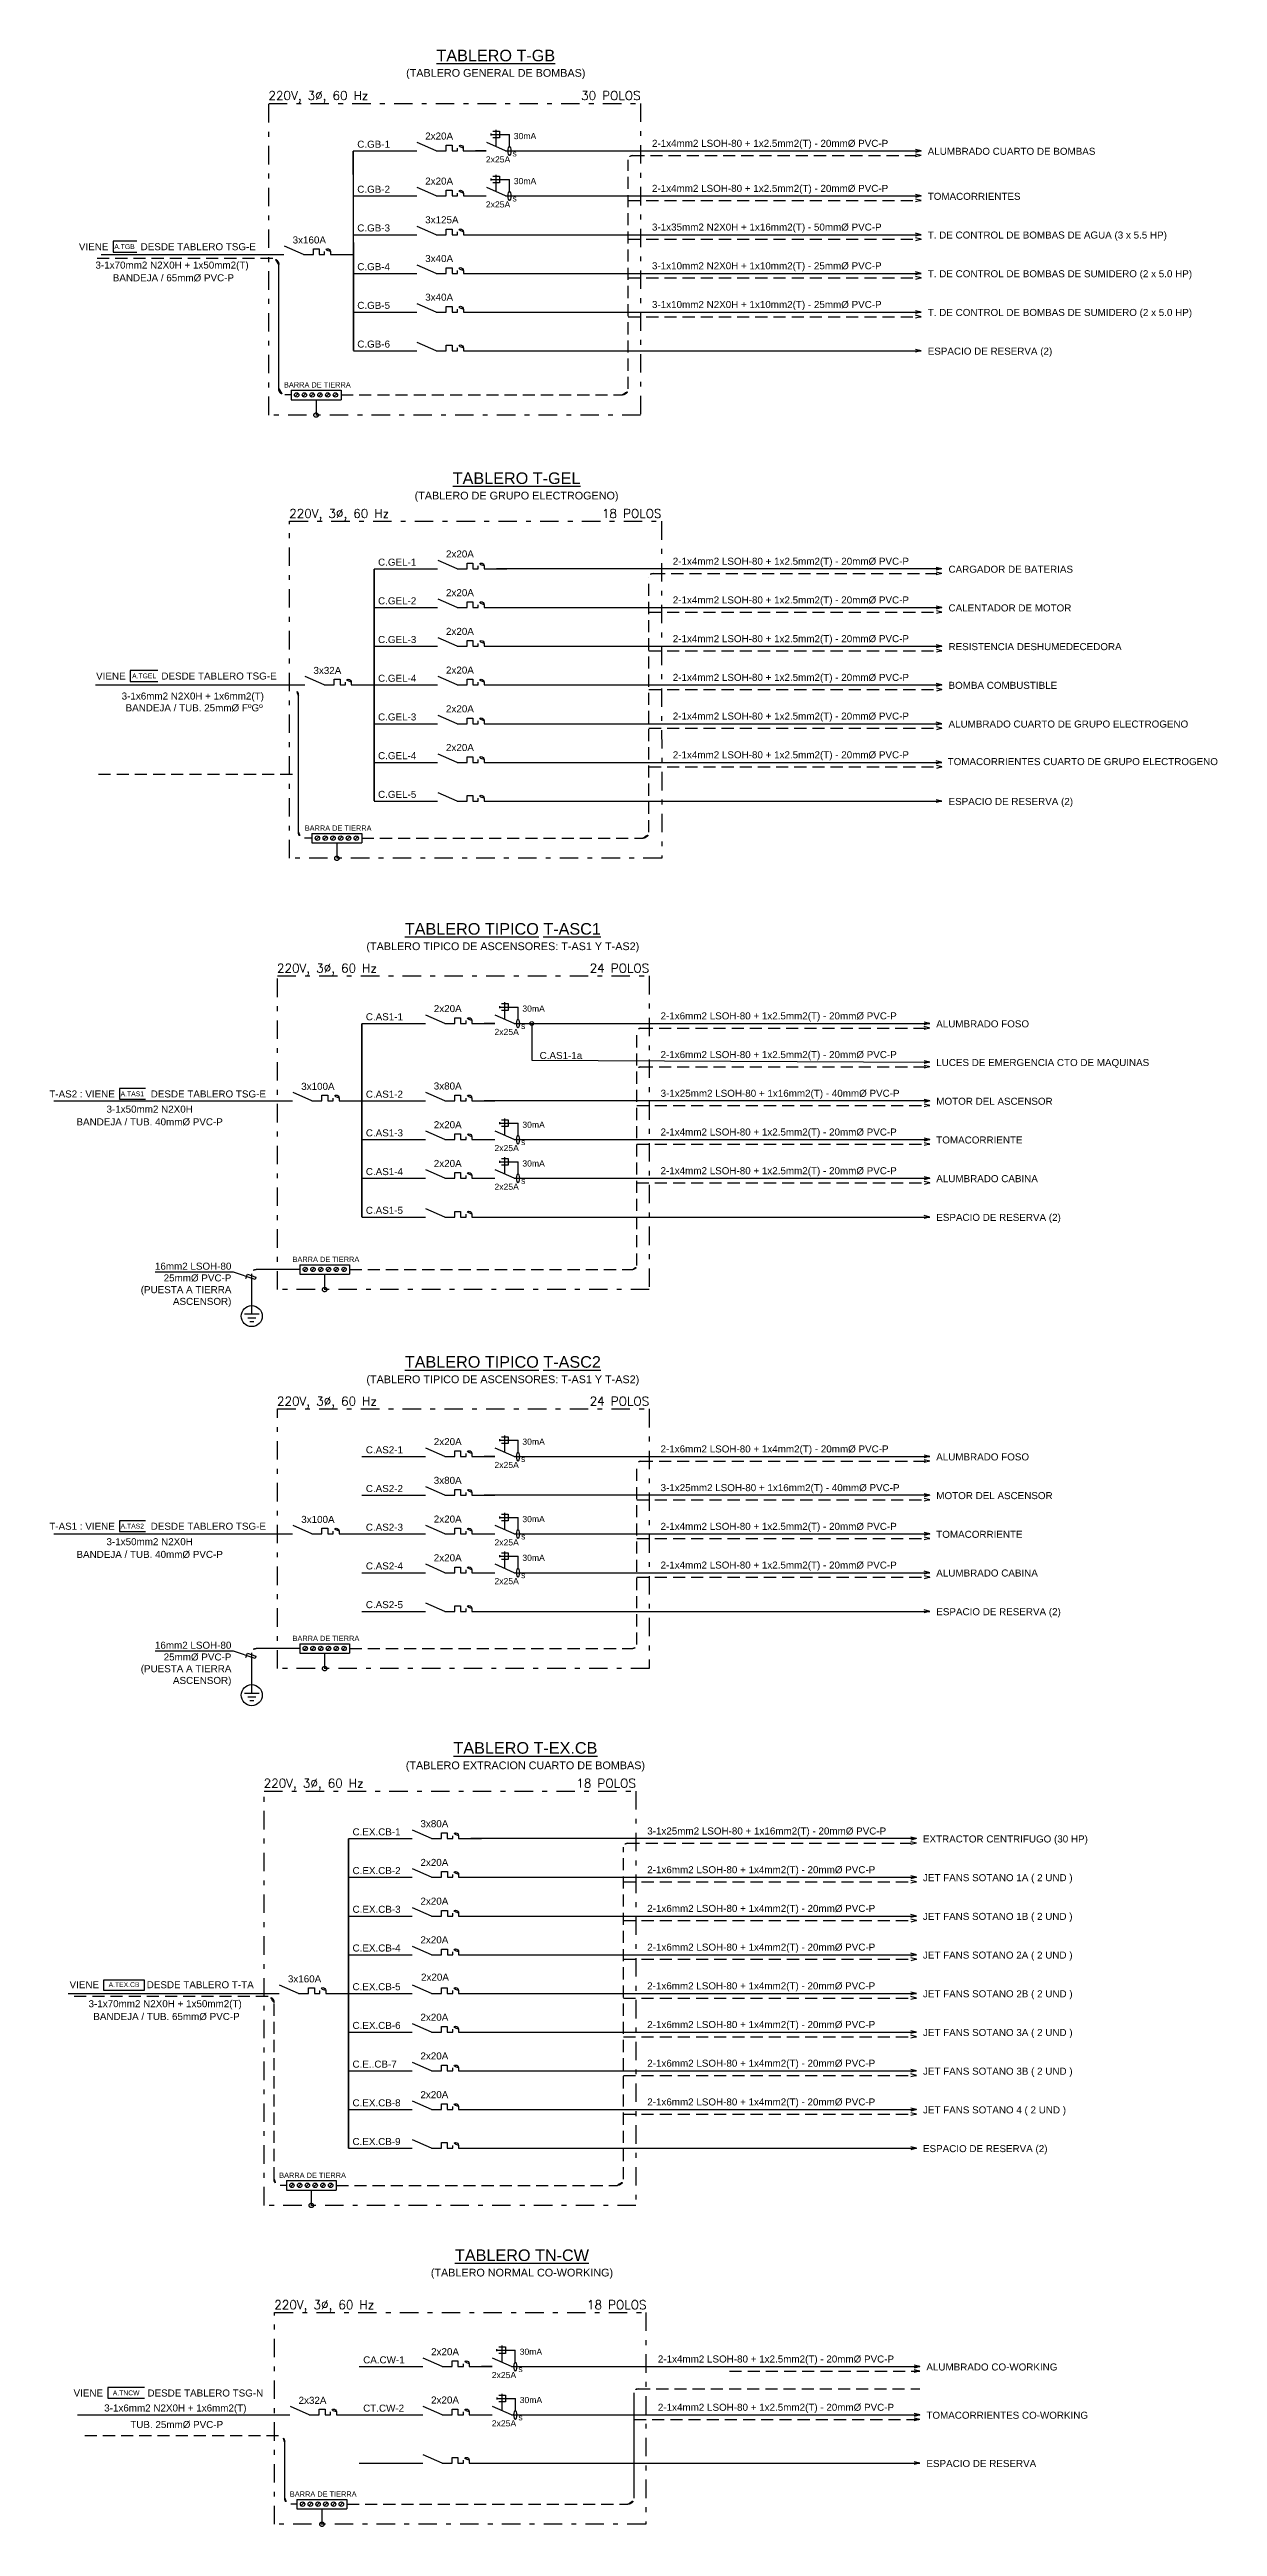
# Model space of a CAD drawing. Header units: millimetres. Extents: x 3435921466 to 3435921548, y 3277630854 to 3277630972.
# Drawn here: x 3435921520.9 to 3435921545, y 3277630919.5 to 3277630970.6 of the extents above; entities that cross this region are included whole.
import ezdxf
from ezdxf.enums import TextEntityAlignment as Align

# ---------------------------------------------------------------- set-up
doc = ezdxf.new("R2010")
doc.units = ezdxf.units.MM
for name, pattern in [('DASHDOT', [25.4, 12.7, -6.35, 0, -6.35]), ('HIDDEN', [0.375, 0.25, -0.125]), ('JIS_09_08', [10.75, 8, -0.55, 0.55, -0.55, 0.55, -0.55])]:
    doc.linetypes.add(name, pattern=pattern)
for name, color, linetype in [('0-Diagrama', 7, 'Continuous'), ('0-T', 7, 'Continuous'), ('0-TEXTOS', 7, 'Continuous'), ('IE-Diagrama', 7, 'Continuous'), ('IE-TIERRA', 3, 'JIS_09_08'), ('TRAZOS', 7, 'Continuous'), ('X-TIT', 6, 'Continuous')]:
    doc.layers.add(name, color=color, linetype=linetype)
doc.layers.add('03', color=9, linetype='Continuous', lineweight=30)
doc.styles.add('GMI', font='romans.shx', dxfattribs={"width": 0.75})
doc.styles.add('TEXT-0.10', font='arial.ttf', dxfattribs={"height": 0.1})
doc.styles.add('TEXT-0.20', font='arial.ttf', dxfattribs={"height": 0.18})

msp = doc.modelspace()

# ---------------------------------------------------------------- texts
at = {"layer": '0-T', "style": 'TEXT-0.10'}
for s, height, p in [('VIENE ', 0.1452016, (3435921521.465385, 3277630966.4666)), ('DESDE TABLERO TSG-E', 0.14520165, (3435921522.739894, 3277630966.4666)), ('VIENE ', 0.1452016, (3435921521.821085, 3277630957.608597)), ('DESDE TABLERO TSG-E', 0.14520165, (3435921523.168092, 3277630957.608597)), ('DESDE TABLERO TSG-E', 0.14520165, (3435921522.948287, 3277630948.986006)), ('DESDE TABLERO TSG-E', 0.14520165, (3435921522.948287, 3277630940.06735)), ('VIENE ', 0.1452016, (3435921521.273215, 3277630930.607711)), ('DESDE TABLERO T-TA', 0.14520165, (3435921522.865626, 3277630930.607711)), ('VIENE ', 0.1452016, (3435921521.355815, 3277630922.184332)), ('DESDE TABLERO TSG-N', 0.14520165, (3435921522.881272, 3277630922.184332))]:
    msp.add_text(s, height=height, dxfattribs=at).set_placement(p)
for s, p in [('T-AS2 : VIENE', (3435921522.207663, 3277630948.985793)), ('T-AS1 : VIENE', (3435921522.207663, 3277630940.067137))]:
    msp.add_text(s, height=0.14520165, dxfattribs=at).set_placement(p, align=Align.RIGHT)
at = {"layer": '0-TEXTOS', "char_height": 0.1, "width": 0.49413607, "attachment_point": 5, "style": 'TEXT-0.10'}
for s, insert in [('A.TGB', (3435921522.407067, 3277630966.541114)), ('A.TGEL', (3435921522.812337, 3277630957.68311)), ('A.TAS1', (3435921522.568211, 3277630949.06052)), ('A.TAS2', (3435921522.568211, 3277630940.141864)), ('A.TEX.CB', (3435921522.397918, 3277630930.682225)), ('A.TNCW', (3435921522.441277, 3277630922.258845))]:
    msp.add_mtext(s, dxfattribs=dict(at, insert=insert))
at = {"layer": 'IE-Diagrama', "lineweight": 0, "style": 'TEXT-0.10'}
for s, height, p in [('2x20A', 0.1452016, (3435921528.612799, 3277630968.749509)), ('C.GB-1 ', 0.1452016, (3435921527.210824, 3277630968.580974)), ('2-1x4mm2 LSOH-80 + 1x2.5mm2(T) - 20mm%%C PVC-P', 0.14519996, (3435921533.292924, 3277630968.599201)), ('ALUMBRADO CUARTO DE BOMBAS ', 0.14520165, (3435921538.983469, 3277630968.434826)), ('2x20A', 0.1452016, (3435921528.612799, 3277630967.820443)), ('C.GB-2 ', 0.1452016, (3435921527.210824, 3277630967.651907)), ('2-1x4mm2 LSOH-80 + 1x2.5mm2(T) - 20mm%%C PVC-P', 0.14519996, (3435921533.292924, 3277630967.670134)), ('TOMACORRIENTES ', 0.14520165, (3435921538.983469, 3277630967.50576)), ('C.GB-3 ', 0.1452016, (3435921527.210824, 3277630966.853309)), ('3x125A', 0.1452016, (3435921528.612799, 3277630967.021843)), ('3-1x35mm2 N2X0H + 1x16mm2(T) - 50mm%%C PVC-P', 0.14519996, (3435921533.292924, 3277630966.871536)), ('T. DE CONTROL DE BOMBAS DE AGUA (3 x 5.5 HP) ', 0.14520165, (3435921538.983469, 3277630966.707161)), ('3x160A', 0.1452016, (3435921525.876913, 3277630966.605279)), ('3x40A', 0.1452016, (3435921528.612799, 3277630966.223245)), ('C.GB-4', 0.1452016, (3435921527.210824, 3277630966.05471)), ('3-1x10mm2 N2X0H + 1x10mm2(T) - 25mm%%C PVC-P', 0.14519996, (3435921533.292924, 3277630966.072937)), ('T. DE CONTROL DE BOMBAS DE SUMIDERO (2 x 5.0 HP) ', 0.14520165, (3435921538.984647, 3277630965.908563)), ('C.GB-5', 0.1452016, (3435921527.210824, 3277630965.256112)), ('3x40A', 0.1452016, (3435921528.612799, 3277630965.424646)), ('3-1x10mm2 N2X0H + 1x10mm2(T) - 25mm%%C PVC-P', 0.14519996, (3435921533.292924, 3277630965.274338)), ('T. DE CONTROL DE BOMBAS DE SUMIDERO (2 x 5.0 HP) ', 0.14520165, (3435921538.984647, 3277630965.109964)), ('C.GB-6', 0.1452016, (3435921527.210824, 3277630964.457512)), ('ESPACIO DE RESERVA (2)', 0.14520165, (3435921538.983463, 3277630964.311367)), ('2x20A', 0.1452016, (3435921529.041843, 3277630960.127177)), ('C.GEL-1 ', 0.1452016, (3435921527.639868, 3277630959.958642)), ('2-1x4mm2 LSOH-80 + 1x2.5mm2(T) - 20mm%%C PVC-P', 0.14519996, (3435921533.721968, 3277630959.976869)), ('CARGADOR DE BATERIAS', 0.14520165, (3435921539.412513, 3277630959.812494)), ('C.GEL-2 ', 0.1452016, (3435921527.639868, 3277630959.160043)), ('2x20A', 0.1452016, (3435921529.041843, 3277630959.328578)), ('2-1x4mm2 LSOH-80 + 1x2.5mm2(T) - 20mm%%C PVC-P', 0.14519996, (3435921533.721968, 3277630959.17827)), ('CALENTADOR DE MOTOR', 0.14520165, (3435921539.412513, 3277630959.013896)), ('2x20A', 0.1452016, (3435921529.041843, 3277630958.529979)), ('C.GEL-3 ', 0.1452016, (3435921527.639868, 3277630958.361444)), ('2-1x4mm2 LSOH-80 + 1x2.5mm2(T) - 20mm%%C PVC-P', 0.14519996, (3435921533.721968, 3277630958.379671)), ('RESISTENCIA DESHUMEDECEDORA', 0.14520165, (3435921539.412513, 3277630958.215297)), ('3x32A', 0.1452016, (3435921526.306283, 3277630957.724491)), ('C.GEL-4', 0.1452016, (3435921527.639868, 3277630957.562846)), ('2x20A', 0.1452016, (3435921529.041843, 3277630957.73138)), ('2-1x4mm2 LSOH-80 + 1x2.5mm2(T) - 20mm%%C PVC-P', 0.14519996, (3435921533.721968, 3277630957.581072)), ('BOMBA COMBUSTIBLE', 0.14520165, (3435921539.412513, 3277630957.416698)), ('C.GEL-3 ', 0.1452016, (3435921527.639868, 3277630956.764247)), ('2x20A', 0.1452016, (3435921529.041843, 3277630956.932782)), ('2-1x4mm2 LSOH-80 + 1x2.5mm2(T) - 20mm%%C PVC-P', 0.14519996, (3435921533.721968, 3277630956.782474)), ('ALUMBRADO CUARTO DE GRUPO ELECTROGENO', 0.14520165, (3435921539.412513, 3277630956.6181)), ('C.GEL-4', 0.1452016, (3435921527.639868, 3277630955.965649)), ('2x20A', 0.1452016, (3435921529.041843, 3277630956.134183)), ('2-1x4mm2 LSOH-80 + 1x2.5mm2(T) - 20mm%%C PVC-P', 0.14519996, (3435921533.721968, 3277630955.983875)), ('TOMACORRIENTES CUARTO DE GRUPO ELECTROGENO', 0.14520165, (3435921539.394756, 3277630955.84323)), ('C.GEL-5', 0.1452016, (3435921527.639867, 3277630955.167023)), ('ESPACIO DE RESERVA (2)', 0.14520165, (3435921539.413172, 3277630955.020876)), ('C.AS1-1 ', 0.1452016, (3435921527.387732, 3277630950.578744)), ('2x20A', 0.1452016, (3435921528.790055, 3277630950.747279)), ('2-1x6mm2 LSOH-80 + 1x2.5mm2(T) - 20mm%%C PVC-P', 0.14519996, (3435921533.469832, 3277630950.596971)), ('ALUMBRADO FOSO', 0.14520165, (3435921539.1587, 3277630950.432597)), ('C.AS1-1a', 0.1452016, (3435921530.974144, 3277630949.780146)), ('2-1x6mm2 LSOH-80 + 1x2.5mm2(T) - 20mm%%C PVC-P', 0.14519996, (3435921533.469832, 3277630949.798373)), ('LUCES DE EMERGENCIA CTO DE MAQUINAS', 0.14520165, (3435921539.159199, 3277630949.633998)), ('3x100A', 0.1452016, (3435921526.054147, 3277630949.143192)), ('C.AS1-2 ', 0.1452016, (3435921527.387732, 3277630948.981547)), ('3x80A', 0.1452016, (3435921528.789208, 3277630949.150082)), ('3-1x25mm2 LSOH-80 + 1x16mm2(T) - 40mm%%C PVC-P', 0.14519996, (3435921533.47101, 3277630948.999774)), ('MOTOR DEL ASCENSOR', 0.14520165, (3435921539.161056, 3277630948.835399)), ('2x20A', 0.1452016, (3435921528.790055, 3277630948.351483)), ('C.AS1-3', 0.1452016, (3435921527.387732, 3277630948.182948)), ('2-1x4mm2 LSOH-80 + 1x2.5mm2(T) - 20mm%%C PVC-P', 0.14519996, (3435921533.469832, 3277630948.201175)), ('TOMACORRIENTE', 0.14520165, (3435921539.159878, 3277630948.036801)), ('C.AS1-4', 0.1452016, (3435921527.387732, 3277630947.384349)), ('2x20A', 0.1452016, (3435921528.790055, 3277630947.552885)), ('2-1x4mm2 LSOH-80 + 1x2.5mm2(T) - 20mm%%C PVC-P', 0.14519996, (3435921533.469832, 3277630947.402576)), ('ALUMBRADO CABINA', 0.14520165, (3435921539.159878, 3277630947.238202)), ('C.AS1-5', 0.1452016, (3435921527.387732, 3277630946.585724)), ('ESPACIO DE RESERVA (2)', 0.14520165, (3435921539.160537, 3277630946.439578)), ('C.AS2-1 ', 0.1452016, (3435921527.387732, 3277630941.644031)), ('2x20A', 0.1452016, (3435921528.790055, 3277630941.812566)), ('2-1x6mm2 LSOH-80 + 1x4mm2(T) - 20mm%%C PVC-P', 0.14519996, (3435921533.469832, 3277630941.662257)), ('ALUMBRADO FOSO', 0.14520165, (3435921539.1587, 3277630941.497883)), ('C.AS2-2 ', 0.1452016, (3435921527.387732, 3277630940.845432)), ('3x80A', 0.1452016, (3435921528.789208, 3277630941.013967)), ('3-1x25mm2 LSOH-80 + 1x16mm2(T) - 40mm%%C PVC-P', 0.14519996, (3435921533.47101, 3277630940.863659)), ('MOTOR DEL ASCENSOR', 0.14520165, (3435921539.161056, 3277630940.699285)), ('3x100A', 0.1452016, (3435921526.054147, 3277630940.208478)), ('2x20A', 0.1452016, (3435921528.790055, 3277630940.215368)), ('C.AS2-3', 0.1452016, (3435921527.387732, 3277630940.046833)), ('2-1x4mm2 LSOH-80 + 1x2.5mm2(T) - 20mm%%C PVC-P', 0.14519996, (3435921533.469832, 3277630940.06506)), ('TOMACORRIENTE', 0.14520165, (3435921539.159878, 3277630939.900686)), ('C.AS2-4', 0.1452016, (3435921527.387732, 3277630939.248235)), ('2x20A', 0.1452016, (3435921528.790055, 3277630939.416769)), ('2-1x4mm2 LSOH-80 + 1x2.5mm2(T) - 20mm%%C PVC-P', 0.14519996, (3435921533.469832, 3277630939.266461)), ('ALUMBRADO CABINA', 0.14520165, (3435921539.159878, 3277630939.102087)), ('C.AS2-5', 0.1452016, (3435921527.387732, 3277630938.449609)), ('ESPACIO DE RESERVA (2)', 0.14520165, (3435921539.160537, 3277630938.303463)), ('C.EX.CB-1 ', 0.1452016, (3435921527.112833, 3277630933.76158)), ('3x80A', 0.1452016, (3435921528.514809, 3277630933.930114)), ('3-1x25mm2 LSOH-80 + 1x16mm2(T) - 20mm%%C PVC-P', 0.14519996, (3435921533.194933, 3277630933.779807)), ('EXTRACTOR CENTRIFUGO (30 HP)', 0.14520165, (3435921538.885478, 3277630933.615432)), ('C.EX.CB-2 ', 0.1452016, (3435921527.11318, 3277630932.962981)), ('2x20A', 0.1452016, (3435921528.514809, 3277630933.131516)), ('2-1x6mm2 LSOH-80 + 1x4mm2(T) - 20mm%%C PVC-P', 0.14519996, (3435921533.194933, 3277630932.981207)), ('JET FANS SOTANO 1A ( 2 UND )', 0.14520165, (3435921538.885478, 3277630932.816834)), ('C.EX.CB-3 ', 0.1452016, (3435921527.11318, 3277630932.164382)), ('2x20A', 0.1452016, (3435921528.514809, 3277630932.332917)), ('2-1x6mm2 LSOH-80 + 1x4mm2(T) - 20mm%%C PVC-P', 0.14519996, (3435921533.194933, 3277630932.182609)), ('JET FANS SOTANO 1B ( 2 UND )', 0.14520165, (3435921538.884299, 3277630932.018235)), ('2x20A', 0.1452016, (3435921528.514809, 3277630931.534318)), ('C.EX.CB-4 ', 0.1452016, (3435921527.11318, 3277630931.365783)), ('2-1x6mm2 LSOH-80 + 1x4mm2(T) - 20mm%%C PVC-P', 0.14519996, (3435921533.194933, 3277630931.38401)), ('JET FANS SOTANO 2A ( 2 UND )', 0.14520165, (3435921538.884299, 3277630931.219636)), ('3x160A', 0.1452016, (3435921525.778736, 3277630930.728803)), ('C.EX.CB-5 ', 0.1452016, (3435921527.112668, 3277630930.567158)), ('2x20A', 0.1452016, (3435921528.526427, 3277630930.765147)), ('2-1x6mm2 LSOH-80 + 1x4mm2(T) - 20mm%%C PVC-P', 0.14519996, (3435921533.193921, 3277630930.585385)), ('JET FANS SOTANO 2B ( 2 UND )', 0.14520165, (3435921538.885478, 3277630930.42101)), ('2x20A', 0.1452016, (3435921528.514296, 3277630929.937094)), ('C.EX.CB-6 ', 0.1452016, (3435921527.112668, 3277630929.768559)), ('2-1x6mm2 LSOH-80 + 1x4mm2(T) - 20mm%%C PVC-P', 0.14519996, (3435921533.19442, 3277630929.786786)), ('JET FANS SOTANO 3A ( 2 UND )', 0.14520165, (3435921538.885478, 3277630929.622412)), ('C.E..CB-7 ', 0.1452016, (3435921527.112668, 3277630928.969934)), ('2x20A', 0.1452016, (3435921528.514296, 3277630929.138468)), ('2-1x6mm2 LSOH-80 + 1x4mm2(T) - 20mm%%C PVC-P', 0.14519996, (3435921533.19442, 3277630928.988161)), ('JET FANS SOTANO 3B ( 2 UND )', 0.14520165, (3435921538.885478, 3277630928.823786)), ('C.EX.CB-8 ', 0.1452016, (3435921527.112668, 3277630928.171335)), ('2x20A', 0.1452016, (3435921528.514296, 3277630928.33987)), ('2-1x6mm2 LSOH-80 + 1x4mm2(T) - 20mm%%C PVC-P', 0.14519996, (3435921533.19442, 3277630928.189561)), ('JET FANS SOTANO 4 ( 2 UND )', 0.14520165, (3435921538.885478, 3277630928.025187)), ('C.EX.CB-9 ', 0.1452016, (3435921527.112155, 3277630927.372709)), ('ESPACIO DE RESERVA (2)', 0.14520165, (3435921538.885624, 3277630927.226563)), ('CA.CW-1 ', 0.1452016, (3435921527.332302, 3277630922.86773)), ('2x20A', 0.1452016, (3435921528.734277, 3277630923.036264)), ('2-1x4mm2 LSOH-80 + 1x2.5mm2(T) - 20mm%%C PVC-P', 0.14519996, (3435921533.414402, 3277630922.885956)), ('ALUMBRADO CO-WORKING', 0.14520165, (3435921538.955609, 3277630922.721582)), ('2x32A', 0.1452016, (3435921525.999397, 3277630922.033383)), ('CT.CW-2 ', 0.1452016, (3435921527.332302, 3277630921.871738)), ('2x20A', 0.1452016, (3435921528.734277, 3277630922.040273)), ('2-1x4mm2 LSOH-80 + 1x2.5mm2(T) - 20mm%%C PVC-P', 0.14519996, (3435921533.414402, 3277630921.889965)), ('TOMACORRIENTES CO-WORKING', 0.14520165, (3435921538.956288, 3277630921.72559)), ('ESPACIO DE RESERVA ', 0.14520165, (3435921538.956781, 3277630920.7296))]:
    msp.add_text(s, height=height, dxfattribs=at).set_placement(p)
at = {"layer": 'IE-Diagrama', "style": 'TEXT-0.10'}
for s, height, p in [('30mA', 0.12705, (3435921530.440692, 3277630968.758233)), ('2x25A', 0.12705, (3435921529.865067, 3277630968.277344)), ('s', 0.12705, (3435921530.414307, 3277630968.401993)), ('30mA', 0.12705, (3435921530.440692, 3277630967.829166)), ('2x25A', 0.12705, (3435921529.865067, 3277630967.348278)), ('s', 0.12705, (3435921530.414307, 3277630967.472927)), ('BARRA DE TIERRA', 0.10889997, (3435921525.697939, 3277630963.633739)), ('BARRA DE TIERRA', 0.10889997, (3435921526.126983, 3277630954.489252)), ('s', 0.12705, (3435921530.591215, 3277630950.399763)), ('30mA', 0.12705, (3435921530.617599, 3277630950.756003)), ('2x25A', 0.12705, (3435921530.041975, 3277630950.275115)), ('30mA', 0.12705, (3435921530.617599, 3277630948.360207)), ('2x25A', 0.12705, (3435921530.041975, 3277630947.879319)), ('s', 0.12705, (3435921530.591215, 3277630948.003967)), ('30mA', 0.12705, (3435921530.617599, 3277630947.561608)), ('2x25A', 0.12705, (3435921530.041975, 3277630947.080719)), ('s', 0.12705, (3435921530.591215, 3277630947.205369)), ('BARRA DE TIERRA', 0.10889997, (3435921525.874847, 3277630945.592014)), ('30mA', 0.12705, (3435921530.617599, 3277630941.821289)), ('2x25A', 0.12705, (3435921530.041975, 3277630941.340401)), ('s', 0.12705, (3435921530.591215, 3277630941.46505)), ('30mA', 0.12705, (3435921530.617599, 3277630940.224092)), ('2x25A', 0.12705, (3435921530.041975, 3277630939.743204)), ('s', 0.12705, (3435921530.591215, 3277630939.867852)), ('30mA', 0.12705, (3435921530.617599, 3277630939.425493)), ('2x25A', 0.12705, (3435921530.041975, 3277630938.944605)), ('s', 0.12705, (3435921530.591215, 3277630939.069253)), ('BARRA DE TIERRA', 0.10889997, (3435921525.874847, 3277630937.771838)), ('BARRA DE TIERRA', 0.10889997, (3435921525.599436, 3277630926.694939)), ('30mA', 0.12705, (3435921530.56217, 3277630923.044988)), ('2x25A', 0.12705, (3435921529.986544, 3277630922.5641)), ('s', 0.12705, (3435921530.535784, 3277630922.688748)), ('30mA', 0.12705, (3435921530.562517, 3277630922.048996)), ('2x25A', 0.12705, (3435921529.986892, 3277630921.568108)), ('s', 0.12705, (3435921530.536131, 3277630921.692757)), ('BARRA DE TIERRA', 0.10889997, (3435921525.819417, 3277630920.117339))]:
    msp.add_text(s, height=height, dxfattribs=at).set_placement(p)
for s, p in [('3-1x70mm2 N2X0H + 1x50mm2(T) ', (3435921523.416504, 3277630966.087264)), ('3-1x6mm2 N2X0H + 1x6mm2(T) ', (3435921523.844701, 3277630957.195681)), ('3-1x50mm2 N2X0H', (3435921522.926239, 3277630948.672575)), ('3-1x50mm2 N2X0H', (3435921522.926239, 3277630939.748349)), ('3-1x70mm2 N2X0H + 1x50mm2(T) ', (3435921523.274213, 3277630930.216537)), ('3-1x6mm2 N2X0H + 1x6mm2(T) ', (3435921523.484758, 3277630921.875321))]:
    msp.add_text(s, height=0.14520165, dxfattribs=at).set_placement(p, align=Align.CENTER)
at = {"layer": 'IE-Diagrama'}
for s, insert, char_height, width, attachment_point, style in [('{\\fArial|b0|i0|c204|p34;\\L\\C0;TABLERO \\fArial|b0|i0|c0|p34;T-GB\\P\\fArial|b0|i0|c204|p34;\\H0.6667x;\\l\\C10;(\\fArial|b0|i0|c0|p34;TABLERO GENERAL DE BOMBAS)}', (3435921530.069344, 3277630970.603264), 0.23915288, 10.87802596, 2, 'TEXT-0.20'), ('BANDEJA / 65mm%%C PVC-P', (3435921523.416504, 3277630965.969955), 0.14520165, 3.56598336, 2, 'TEXT-0.10'), ('{\\fArial|b0|i0|c204|p34;\\L\\C0;TABLERO \\fArial|b0|i0|c0|p34;T-GEL\\P\\fArial|b0|i0|c204|p34;\\H0.6667x;\\l\\C10;(\\fArial|b0|i0|c0|p34;TABLERO DE GRUPO ELECTROGENO)}', (3435921530.498387, 3277630961.882437), 0.23915288, 10.87802596, 2, 'TEXT-0.20'), ('BANDEJA / TUB. 25mmØ FºGº', (3435921523.844701, 3277630957.098524), 0.14520165, 3.56598336, 2, 'TEXT-0.10'), ('{\\fArial|b0|i0|c204|p34;\\L\\C0;TABLERO T\\fArial|b0|i0|c0|p34;IPICO T-ASC1\\P\\fArial|b0|i0|c204|p34;\\H0.6667x;\\l\\C10;(\\fArial|b0|i0|c0|p34;TABLERO TIPICO DE ASCENSORES: T-AS1 Y T-AS2)}', (3435921530.215063, 3277630952.584181), 0.239152882, 10.87802596, 2, 'TEXT-0.20'), ('BANDEJA / TUB. 40mm%%C PVC-P', (3435921522.926239, 3277630948.556306), 0.14520165, 3.56598336, 2, 'TEXT-0.10'), ('16{\\fArial|b0|i0|c238|p34;mm2 }LSOH-80 {\\fArial|b0|i0|c238|p34;25mmØ PVC-P}\\P(PUESTA A TIERRA\\PASCENSOR)', (3435921524.612923, 3277630945.577679), 0.14519996, 1.96648529, 3, 'TEXT-0.10'), ('{\\fArial|b0|i0|c204|p34;\\L\\C0;TABLERO T\\fArial|b0|i0|c0|p34;IPICO T-ASC2\\P\\fArial|b0|i0|c204|p34;\\H0.6667x;\\l\\C10;(\\fArial|b0|i0|c0|p34;TABLERO TIPICO DE ASCENSORES: T-AS1 Y T-AS2)}', (3435921530.215063, 3277630943.649467), 0.239152882, 10.87802596, 2, 'TEXT-0.20'), ('BANDEJA / TUB. 40mm%%C PVC-P', (3435921522.926239, 3277630939.631684), 0.14520165, 3.56598336, 2, 'TEXT-0.10'), ('16{\\fArial|b0|i0|c238|p34;mm2 }LSOH-80 {\\fArial|b0|i0|c238|p34;25mmØ PVC-P}\\P(PUESTA A TIERRA\\PASCENSOR)', (3435921524.612923, 3277630937.757504), 0.14519996, 1.96648529, 3, 'TEXT-0.10'), ('{\\fArial|b0|i0|c204|p34;\\L\\C0;TABLERO \\fArial|b0|i0|c0|p34;T-EX.CB\\P\\fArial|b0|i0|c204|p34;\\H0.6667x;\\l\\C10;(\\fArial|b0|i0|c0|p34;TABLERO EXTRACION CUARTO DE BOMBAS)}', (3435921530.680755, 3277630935.685375), 0.23915288, 10.87802596, 2, 'TEXT-0.20'), ('BANDEJA / TUB. 65mmØ PVC-P', (3435921523.274213, 3277630930.097638), 0.14520165, 3.56598336, 2, 'TEXT-0.10'), ('{\\fArial|b0|i0|c204|p34;\\L\\C0;TABLERO \\fArial|b0|i0|c0|p34;TN-CW\\P\\fArial|b0|i0|c204|p34;\\H0.6667x;\\l\\C10;(\\fArial|b0|i0|c0|p34;TABLERO NORMAL CO-WORKING)}', (3435921530.609746, 3277630925.219639), 0.23915288, 10.87802596, 2, 'TEXT-0.20'), ('TUB.^I25mmØ PVC-P', (3435921523.484758, 3277630921.678689), 0.14520165, 3.56598336, 2, 'TEXT-0.10')]:
    msp.add_mtext(s, dxfattribs=dict(at, insert=insert, char_height=char_height, width=width, attachment_point=attachment_point, style=style))
at = {"layer": 'X-TIT', "color": 2, "style": 'GMI'}
for p in [(3435921525.376469, 3277630969.565839), (3435921525.805513, 3277630960.943507), (3435921525.553377, 3277630951.563609), (3435921525.553377, 3277630942.628896), (3435921525.278478, 3277630934.746445), (3435921525.497947, 3277630923.98744)]:
    msp.add_text('220V, 3Ø, 60 Hz', height=0.1815, dxfattribs=at).set_placement(p)
for s, p in [('30 POLOS', (3435921533.058863, 3277630969.565839)), ('18 POLOS', (3435921533.487907, 3277630960.943507)), ('24 POLOS', (3435921533.235771, 3277630951.563609)), ('24 POLOS', (3435921533.235771, 3277630942.628896)), ('18 POLOS', (3435921532.960872, 3277630934.746445)), ('18 POLOS', (3435921533.180341, 3277630923.98744))]:
    msp.add_text(s, height=0.1815, dxfattribs=at).set_placement(p, align=Align.RIGHT)

# ---------------------------------------------------------------- blocks, each defined once
blk = doc.blocks.new('CM2')
for p, q in [((0, 0), (-0.431, 0.19)), ((0, 0), (0.227, 0)), ((0.227, 0.129), (0.36, 0.129)), ((0.227, 0.129), (0.36, 0.129)), ((0.227, 0), (0.227, 0.129)), ((0.227, 0), (0.227, 0.129)), ((0.36, 0.129), (0.36, 0)), ((0.36, 0.129), (0.36, 0)), ((0.483, 0), (0.483, 0.066)), ((0.483, 0), (0.483, 0.066)), ((0.616, 0.066), (0.616, 0)), ((0.616, 0.066), (0.616, 0)), ((0.36, 0), (0.483, 0)), ((0.36, 0), (0.483, 0)), ((0.616, 0), (1.136, 0))]:
    blk.add_line(p, q)
at = {"lineweight": 0, "const_width": 0.0175}
for points in [[(-0.375, 0.067), (-0.509, -0.067)], [(-0.375, -0.067), (-0.509, 0.067)]]:
    blk.add_lwpolyline(points, dxfattribs=at)
blk.add_arc((0.549, 0.066), 0.0664, 0, 180)
blk.add_arc((0.549, 0.066), 0.0664, 0, 180)
blk = doc.blocks.new('DIFERE')
at = {"color": 0}
for q in [(0.012, 0.19), (0.614, 0)]:
    blk.add_line((0.442, 0), q, dxfattribs=at)
blk.add_line((0.111, 0.351), (0.111, 0.396))
at = {"linetype": 'HIDDEN', "ltscale": 0.5}
for p in [(0.111, 0.374), (0.528, 0.102)]:
    blk.add_line(p, (0.528, 0.374), dxfattribs=at)
at = {"color": 0, "linetype": 'HIDDEN', "ltscale": 0.5}
blk.add_line((0.227, 0.095), (0.227, 0.482), dxfattribs=at)
at = {"lineweight": 0, "const_width": 0.0175}
for points in [[(0.067, 0.067), (-0.067, -0.067)], [(0.067, -0.067), (-0.067, 0.067)]]:
    blk.add_lwpolyline(points, dxfattribs=at)
blk.add_lwpolyline([(0.15, 0.451), (0.304, 0.451), (0.304, 0.297), (0.15, 0.297)], close=True)
blk.add_ellipse((0.528, 0), major_axis=(0, 0.102), ratio=0.305651)

# ---------------------------------------------------------------- hatches: boundary and pattern name
at = {"layer": '0-Diagrama'}
msp.add_hatch(color=256, dxfattribs=at).paths.add_polyline_path([(3435921530.852825, 3277630950.512217, 1), (3435921530.771127, 3277630950.512217, 1)])
at = {"layer": 'IE-Diagrama', "linetype": 'DASHDOT', "ltscale": 0.5}
for points in [[(3435921526.405811, 3277630963.065273, 1), (3435921526.315036, 3277630963.065273, 1)], [(3435921526.834855, 3277630953.920787, 1), (3435921526.744079, 3277630953.920787, 1)], [(3435921526.582718, 3277630945.023549, 1), (3435921526.491944, 3277630945.023549, 1)], [(3435921526.582718, 3277630937.203372, 1), (3435921526.491944, 3277630937.203372, 1)], [(3435921526.307307, 3277630926.126473, 1), (3435921526.216532, 3277630926.126473, 1)], [(3435921526.527289, 3277630919.548872, 1), (3435921526.436514, 3277630919.548872, 1)]]:
    msp.add_hatch(color=3, dxfattribs=at).paths.add_polyline_path(points)

# ---------------------------------------------------------------- linework, layer by layer
msp.add_lwpolyline([(3435921521.974364, 3277630930.777299), (3435921521.974364, 3277630930.569541), (3435921522.822604, 3277630930.569541), (3435921522.822604, 3277630930.777299), (3435921521.974364, 3277630930.777299)])
at = {"layer": '0-Diagrama'}
msp.add_circle((3435921530.811976, 3277630950.512217), 0.040849, dxfattribs=at)
at = {"layer": '0-TEXTOS'}
for points in [[(3435921522.658849, 3277630966.652655), (3435921522.169684, 3277630966.652655), (3435921522.169684, 3277630966.429574), (3435921522.658849, 3277630966.429574)], [(3435921523.091699, 3277630957.794651), (3435921522.525384, 3277630957.794651), (3435921522.525384, 3277630957.57157), (3435921523.091699, 3277630957.57157)], [(3435921522.839601, 3277630949.17206), (3435921522.303669, 3277630949.17206), (3435921522.303669, 3277630948.948979), (3435921522.839601, 3277630948.948979)], [(3435921522.839601, 3277630940.253405), (3435921522.303669, 3277630940.253405), (3435921522.303669, 3277630940.030324), (3435921522.839601, 3277630940.030324)], [(3435921522.818273, 3277630922.370386), (3435921522.065892, 3277630922.370386), (3435921522.065892, 3277630922.147305), (3435921522.818273, 3277630922.147305)]]:
    msp.add_lwpolyline(points, close=True, dxfattribs=at)
at = {"layer": '03'}
for p, q in [((3435921525.185496, 3277630944.511861), (3435921524.884012, 3277630944.511861)), ((3435921525.115362, 3277630944.433454), (3435921524.950873, 3277630944.433454)), ((3435921525.073018, 3277630944.355046), (3435921524.99649, 3277630944.355046)), ((3435921525.185496, 3277630936.691686), (3435921524.884012, 3277630936.691686)), ((3435921525.115362, 3277630936.613278), (3435921524.950873, 3277630936.613278)), ((3435921525.073018, 3277630936.53487), (3435921524.99649, 3277630936.53487))]:
    msp.add_line(p, q, dxfattribs=at)
for centre in [(3435921525.033117, 3277630944.474871), (3435921525.033117, 3277630936.654696)]:
    msp.add_circle(centre, 0.217281, dxfattribs=at)
at = {"layer": 'IE-Diagrama'}
for p, q in [((3435921527.129323, 3277630968.514447), (3435921528.43918, 3277630968.514447)), ((3435921529.871785, 3277630968.514447), (3435921529.652196, 3277630968.514447)), ((3435921530.429369, 3277630968.514447), (3435921538.846743, 3277630968.514447)), ((3435921538.847241, 3277630968.514447), (3435921538.730465, 3277630968.544059)), ((3435921538.847241, 3277630968.514447), (3435921538.730465, 3277630968.484834)), ((3435921527.130002, 3277630967.58538), (3435921528.439528, 3277630967.58538)), ((3435921530.429369, 3277630967.58538), (3435921538.846742, 3277630967.58538)), ((3435921538.847755, 3277630967.58538), (3435921538.730978, 3277630967.555768)), ((3435921538.847921, 3277630967.58538), (3435921538.731144, 3277630967.614993)), ((3435921521.923655, 3277630966.377107), (3435921525.697071, 3277630966.377107)), ((3435921527.130002, 3277630966.786782), (3435921528.439528, 3277630966.786782)), ((3435921529.715933, 3277630966.786782), (3435921538.846742, 3277630966.786782)), ((3435921538.847755, 3277630966.786782), (3435921538.730978, 3277630966.757169)), ((3435921538.847921, 3277630966.786782), (3435921538.731144, 3277630966.816393)), ((3435921527.130002, 3277630965.988183), (3435921528.439528, 3277630965.988183)), ((3435921529.715933, 3277630965.988183), (3435921538.846742, 3277630965.988183)), ((3435921538.847755, 3277630965.988183), (3435921538.730978, 3277630965.95857)), ((3435921538.847921, 3277630965.988183), (3435921538.731144, 3277630966.017795)), ((3435921527.130002, 3277630965.189584), (3435921528.439528, 3277630965.189584)), ((3435921529.715933, 3277630965.189584), (3435921538.846742, 3277630965.189584)), ((3435921538.847755, 3277630965.189584), (3435921538.730978, 3277630965.159972)), ((3435921538.847921, 3277630965.189584), (3435921538.731144, 3277630965.219196)), ((3435921527.130002, 3277630964.390985), (3435921528.439528, 3277630964.390985)), ((3435921529.872133, 3277630964.390985), (3435921538.846742, 3277630964.390985)), ((3435921538.847755, 3277630964.390985), (3435921538.730978, 3277630964.361373)), ((3435921538.847921, 3277630964.390985), (3435921538.731144, 3277630964.420598)), ((3435921527.558367, 3277630959.892115), (3435921528.868224, 3277630959.892115)), ((3435921539.275786, 3277630959.892115), (3435921530.08124, 3277630959.892115)), ((3435921539.276285, 3277630959.892115), (3435921539.159509, 3277630959.921727)), ((3435921539.276285, 3277630959.892115), (3435921539.159509, 3277630959.862502)), ((3435921527.559046, 3277630959.093516), (3435921528.868571, 3277630959.093516)), ((3435921530.144977, 3277630959.093516), (3435921539.275786, 3277630959.093516)), ((3435921539.276798, 3277630959.093516), (3435921539.160022, 3277630959.063904)), ((3435921539.276964, 3277630959.093516), (3435921539.160188, 3277630959.123128)), ((3435921527.559046, 3277630958.294917), (3435921528.868571, 3277630958.294917)), ((3435921530.144977, 3277630958.294917), (3435921539.275786, 3277630958.294917)), ((3435921539.276798, 3277630958.294917), (3435921539.160022, 3277630958.265305)), ((3435921539.276964, 3277630958.294917), (3435921539.160188, 3277630958.324529)), ((3435921521.807772, 3277630957.496318), (3435921526.126441, 3277630957.496318)), ((3435921527.559046, 3277630957.496318), (3435921528.868571, 3277630957.496318)), ((3435921530.144977, 3277630957.496318), (3435921539.275786, 3277630957.496318)), ((3435921539.276798, 3277630957.496318), (3435921539.160022, 3277630957.466706)), ((3435921539.276964, 3277630957.496318), (3435921539.160188, 3277630957.52593)), ((3435921527.559046, 3277630956.69772), (3435921528.868571, 3277630956.69772)), ((3435921530.144977, 3277630956.69772), (3435921539.275786, 3277630956.69772)), ((3435921539.276798, 3277630956.69772), (3435921539.160022, 3277630956.668107)), ((3435921539.276964, 3277630956.69772), (3435921539.160188, 3277630956.727332)), ((3435921527.559046, 3277630955.899121), (3435921528.868571, 3277630955.899121)), ((3435921530.144977, 3277630955.899121), (3435921539.275786, 3277630955.899121)), ((3435921539.276798, 3277630955.899121), (3435921539.160022, 3277630955.869509)), ((3435921539.276964, 3277630955.899121), (3435921539.160188, 3277630955.928733)), ((3435921527.558534, 3277630955.100495), (3435921528.868058, 3277630955.100495)), ((3435921530.300663, 3277630955.100495), (3435921539.275952, 3277630955.100495)), ((3435921539.276452, 3277630955.100495), (3435921539.159675, 3277630955.130108)), ((3435921539.276452, 3277630955.100495), (3435921539.159675, 3277630955.070883)), ((3435921527.306231, 3277630950.512217), (3435921528.616087, 3277630950.512217)), ((3435921530.048693, 3277630950.512217), (3435921529.829103, 3277630950.512217)), ((3435921530.450243, 3277630950.512217), (3435921539.02365, 3277630950.512217)), ((3435921539.02365, 3277630950.512217), (3435921538.906874, 3277630950.541829)), ((3435921539.02365, 3277630950.512217), (3435921538.906874, 3277630950.482605)), ((3435921539.02365, 3277630949.713618), (3435921538.906874, 3277630949.743231)), ((3435921539.02365, 3277630949.713618), (3435921538.906874, 3277630949.684006)), ((3435921539.02433, 3277630948.91502), (3435921538.907553, 3277630948.944632)), ((3435921520.948788, 3277630948.91502), (3435921525.874305, 3277630948.91502)), ((3435921527.306911, 3277630948.91502), (3435921528.616435, 3277630948.91502)), ((3435921539.02365, 3277630948.91502), (3435921529.828604, 3277630948.91502)), ((3435921539.024164, 3277630948.91502), (3435921538.907387, 3277630948.885407)), ((3435921527.306911, 3277630948.116421), (3435921528.616435, 3277630948.116421)), ((3435921530.450243, 3277630948.116421), (3435921539.02365, 3277630948.116421)), ((3435921539.024164, 3277630948.116421), (3435921538.907387, 3277630948.086809)), ((3435921539.02433, 3277630948.116421), (3435921538.907553, 3277630948.146033)), ((3435921527.306911, 3277630947.317822), (3435921528.616435, 3277630947.317822)), ((3435921530.450243, 3277630947.317822), (3435921539.02365, 3277630947.317822)), ((3435921539.024164, 3277630947.317822), (3435921538.907387, 3277630947.288209)), ((3435921539.02433, 3277630947.317822), (3435921538.907553, 3277630947.347435)), ((3435921527.306398, 3277630946.519196), (3435921528.615922, 3277630946.519196)), ((3435921530.048527, 3277630946.519196), (3435921539.023817, 3277630946.519196)), ((3435921539.023817, 3277630946.519196), (3435921538.90704, 3277630946.548809)), ((3435921539.023817, 3277630946.519196), (3435921538.90704, 3277630946.489584)), ((3435921524.657703, 3277630945.379944), (3435921523.038769, 3277630945.379944)), ((3435921527.306231, 3277630941.577503), (3435921528.616087, 3277630941.577503)), ((3435921530.048693, 3277630941.577503), (3435921529.829103, 3277630941.577503)), ((3435921530.450243, 3277630941.577503), (3435921539.02365, 3277630941.577503)), ((3435921539.02365, 3277630941.577503), (3435921538.906874, 3277630941.607116)), ((3435921539.02365, 3277630941.577503), (3435921538.906874, 3277630941.547891)), ((3435921527.306911, 3277630940.778905), (3435921528.616435, 3277630940.778905)), ((3435921539.02365, 3277630940.778905), (3435921529.828604, 3277630940.778905)), ((3435921539.024164, 3277630940.778905), (3435921538.907387, 3277630940.749292)), ((3435921539.02433, 3277630940.778905), (3435921538.907553, 3277630940.808517)), ((3435921520.948788, 3277630939.980306), (3435921525.874305, 3277630939.980306)), ((3435921527.306911, 3277630939.980306), (3435921528.616435, 3277630939.980306)), ((3435921530.450243, 3277630939.980306), (3435921539.02365, 3277630939.980306)), ((3435921539.024164, 3277630939.980306), (3435921538.907387, 3277630939.950694)), ((3435921539.02433, 3277630939.980306), (3435921538.907553, 3277630940.009918)), ((3435921527.306911, 3277630939.181707), (3435921528.616435, 3277630939.181707)), ((3435921530.450243, 3277630939.181707), (3435921539.02365, 3277630939.181707)), ((3435921539.024164, 3277630939.181707), (3435921538.907387, 3277630939.152095)), ((3435921539.02433, 3277630939.181707), (3435921538.907553, 3277630939.211319)), ((3435921527.306398, 3277630938.383081), (3435921528.615922, 3277630938.383081)), ((3435921530.048527, 3277630938.383081), (3435921539.023817, 3277630938.383081)), ((3435921539.023817, 3277630938.383081), (3435921538.90704, 3277630938.412694)), ((3435921539.023817, 3277630938.383081), (3435921538.90704, 3277630938.353469)), ((3435921524.657703, 3277630937.559769), (3435921523.038769, 3277630937.559769)), ((3435921527.031332, 3277630933.695053), (3435921528.341188, 3277630933.695053)), ((3435921538.748751, 3277630933.695053), (3435921529.554204, 3277630933.695053)), ((3435921538.74925, 3277630933.695053), (3435921538.632474, 3277630933.724665)), ((3435921538.74925, 3277630933.695053), (3435921538.632474, 3277630933.66544)), ((3435921527.032012, 3277630932.896454), (3435921528.341536, 3277630932.896454)), ((3435921529.617942, 3277630932.896454), (3435921538.748751, 3277630932.896454)), ((3435921538.749763, 3277630932.896454), (3435921538.632987, 3277630932.866842)), ((3435921538.749929, 3277630932.896454), (3435921538.633153, 3277630932.926066)), ((3435921527.032012, 3277630932.097855), (3435921528.341536, 3277630932.097855)), ((3435921529.617942, 3277630932.097855), (3435921538.748751, 3277630932.097855)), ((3435921538.749763, 3277630932.097855), (3435921538.632987, 3277630932.068243)), ((3435921538.749929, 3277630932.097855), (3435921538.633153, 3277630932.127467)), ((3435921527.032012, 3277630931.299256), (3435921528.341536, 3277630931.299256)), ((3435921529.617942, 3277630931.299256), (3435921538.748751, 3277630931.299256)), ((3435921538.749763, 3277630931.299256), (3435921538.632987, 3277630931.269644)), ((3435921538.749929, 3277630931.299256), (3435921538.633153, 3277630931.328868)), ((3435921521.244524, 3277630930.500631), (3435921525.598894, 3277630930.500631)), ((3435921527.031499, 3277630930.500631), (3435921528.341023, 3277630930.500631)), ((3435921529.773628, 3277630930.500631), (3435921538.748918, 3277630930.500631)), ((3435921538.749416, 3277630930.500631), (3435921538.63264, 3277630930.530243)), ((3435921538.749416, 3277630930.500631), (3435921538.63264, 3277630930.471018)), ((3435921527.031499, 3277630929.702032), (3435921528.341023, 3277630929.702032)), ((3435921529.617429, 3277630929.702032), (3435921538.748239, 3277630929.702032)), ((3435921538.74925, 3277630929.702032), (3435921538.632474, 3277630929.67242)), ((3435921538.749416, 3277630929.702032), (3435921538.63264, 3277630929.731644)), ((3435921527.031499, 3277630928.903407), (3435921528.341023, 3277630928.903407)), ((3435921529.617429, 3277630928.903407), (3435921538.748239, 3277630928.903407)), ((3435921538.74925, 3277630928.903407), (3435921538.632474, 3277630928.873794)), ((3435921538.749416, 3277630928.903407), (3435921538.63264, 3277630928.933018)), ((3435921527.031499, 3277630928.104807), (3435921528.341023, 3277630928.104807)), ((3435921529.617429, 3277630928.104807), (3435921538.748239, 3277630928.104807)), ((3435921538.74925, 3277630928.104807), (3435921538.632474, 3277630928.075195)), ((3435921538.749416, 3277630928.104807), (3435921538.63264, 3277630928.13442)), ((3435921527.030986, 3277630927.306181), (3435921528.340511, 3277630927.306181)), ((3435921529.773116, 3277630927.306181), (3435921538.748405, 3277630927.306181)), ((3435921538.748904, 3277630927.306181), (3435921538.632128, 3277630927.335794)), ((3435921538.748904, 3277630927.306181), (3435921538.632128, 3277630927.27657)), ((3435921527.250801, 3277630922.801202), (3435921528.560658, 3277630922.801202)), ((3435921529.993262, 3277630922.801202), (3435921529.773674, 3277630922.801202)), ((3435921530.550847, 3277630922.801202), (3435921538.819381, 3277630922.801202)), ((3435921538.819382, 3277630922.801202), (3435921538.702605, 3277630922.830814)), ((3435921538.819382, 3277630922.801202), (3435921538.702605, 3277630922.77159)), ((3435921521.436472, 3277630921.805211), (3435921525.819555, 3277630921.805211)), ((3435921527.25148, 3277630921.805211), (3435921528.561005, 3277630921.805211)), ((3435921530.551194, 3277630921.805211), (3435921538.819893, 3277630921.805211)), ((3435921538.819895, 3277630921.805211), (3435921538.703118, 3277630921.775598)), ((3435921538.820061, 3277630921.805211), (3435921538.703284, 3277630921.834823)), ((3435921538.820061, 3277630920.809218), (3435921538.703284, 3277630920.838831)), ((3435921527.25148, 3277630920.809218), (3435921528.561005, 3277630920.809218)), ((3435921529.99361, 3277630920.809218), (3435921538.820063, 3277630920.809218)), ((3435921538.820061, 3277630920.809218), (3435921538.703284, 3277630920.779606))]:
    msp.add_line(p, q, dxfattribs=at)
at = {"layer": 'IE-Diagrama', "color": 13}
for p, q in [((3435921525.845361, 3277630963.577814), (3435921525.845361, 3277630963.382768)), ((3435921525.845361, 3277630963.577814), (3435921526.875485, 3277630963.577814)), ((3435921525.845361, 3277630963.382768), (3435921526.875485, 3277630963.382768)), ((3435921525.992196, 3277630963.512384), (3435921525.928009, 3277630963.448197)), ((3435921526.152325, 3277630963.512384), (3435921526.088137, 3277630963.448197)), ((3435921526.312453, 3277630963.512384), (3435921526.248265, 3277630963.448197)), ((3435921526.472581, 3277630963.512384), (3435921526.408394, 3277630963.448197)), ((3435921526.63271, 3277630963.512384), (3435921526.568522, 3277630963.448197)), ((3435921526.792838, 3277630963.512384), (3435921526.728651, 3277630963.448197)), ((3435921526.875485, 3277630963.577814), (3435921526.875485, 3277630963.382768)), ((3435921526.274405, 3277630954.433327), (3435921526.274405, 3277630954.238282)), ((3435921526.274405, 3277630954.433327), (3435921527.304529, 3277630954.433327)), ((3435921526.274405, 3277630954.238282), (3435921527.304529, 3277630954.238282)), ((3435921526.42124, 3277630954.367898), (3435921526.357052, 3277630954.303711)), ((3435921526.581368, 3277630954.367898), (3435921526.517181, 3277630954.303711)), ((3435921526.741497, 3277630954.367898), (3435921526.677309, 3277630954.303711)), ((3435921526.901625, 3277630954.367898), (3435921526.837437, 3277630954.303711)), ((3435921527.061754, 3277630954.367898), (3435921526.997566, 3277630954.303711)), ((3435921527.221882, 3277630954.367898), (3435921527.157694, 3277630954.303711)), ((3435921527.304529, 3277630954.433327), (3435921527.304529, 3277630954.238282)), ((3435921526.022269, 3277630945.536089), (3435921526.022269, 3277630945.341043)), ((3435921526.022269, 3277630945.536089), (3435921527.052392, 3277630945.536089)), ((3435921526.169104, 3277630945.47066), (3435921526.104916, 3277630945.406473)), ((3435921526.329232, 3277630945.47066), (3435921526.265045, 3277630945.406473)), ((3435921526.489361, 3277630945.47066), (3435921526.425173, 3277630945.406473)), ((3435921526.649489, 3277630945.47066), (3435921526.585301, 3277630945.406473)), ((3435921526.809618, 3277630945.47066), (3435921526.74543, 3277630945.406473)), ((3435921526.969746, 3277630945.47066), (3435921526.905558, 3277630945.406473)), ((3435921527.052392, 3277630945.536089), (3435921527.052392, 3277630945.341043)), ((3435921526.022269, 3277630945.341043), (3435921527.052392, 3277630945.341043)), ((3435921526.022269, 3277630937.715913), (3435921526.022269, 3277630937.520868)), ((3435921526.022269, 3277630937.715913), (3435921527.052392, 3277630937.715913)), ((3435921527.052392, 3277630937.715913), (3435921527.052392, 3277630937.520868)), ((3435921526.022269, 3277630937.520868), (3435921527.052392, 3277630937.520868)), ((3435921526.169104, 3277630937.650484), (3435921526.104916, 3277630937.586297)), ((3435921526.329232, 3277630937.650484), (3435921526.265045, 3277630937.586297)), ((3435921526.489361, 3277630937.650484), (3435921526.425173, 3277630937.586297)), ((3435921526.649489, 3277630937.650484), (3435921526.585301, 3277630937.586297)), ((3435921526.809618, 3277630937.650484), (3435921526.74543, 3277630937.586297)), ((3435921526.969746, 3277630937.650484), (3435921526.905558, 3277630937.586297)), ((3435921525.746858, 3277630926.639014), (3435921525.746858, 3277630926.443968)), ((3435921525.746858, 3277630926.639014), (3435921526.776981, 3277630926.639014)), ((3435921525.893692, 3277630926.573585), (3435921525.829504, 3277630926.509397)), ((3435921526.053821, 3277630926.573585), (3435921525.989633, 3277630926.509397)), ((3435921526.213949, 3277630926.573585), (3435921526.149761, 3277630926.509397)), ((3435921526.374078, 3277630926.573585), (3435921526.30989, 3277630926.509397)), ((3435921526.534206, 3277630926.573585), (3435921526.470018, 3277630926.509397)), ((3435921526.694334, 3277630926.573585), (3435921526.630147, 3277630926.509397)), ((3435921526.776981, 3277630926.639014), (3435921526.776981, 3277630926.443968)), ((3435921525.746858, 3277630926.443968), (3435921526.776981, 3277630926.443968)), ((3435921525.96684, 3277630920.061413), (3435921525.96684, 3277630919.866368)), ((3435921525.96684, 3277630920.061413), (3435921526.996964, 3277630920.061413)), ((3435921525.96684, 3277630919.866368), (3435921526.996964, 3277630919.866368)), ((3435921526.113674, 3277630919.995984), (3435921526.049486, 3277630919.931797)), ((3435921526.273803, 3277630919.995984), (3435921526.209615, 3277630919.931797)), ((3435921526.433931, 3277630919.995984), (3435921526.369743, 3277630919.931797)), ((3435921526.594059, 3277630919.995984), (3435921526.529872, 3277630919.931797)), ((3435921526.754188, 3277630919.995984), (3435921526.69, 3277630919.931797)), ((3435921526.914316, 3277630919.995984), (3435921526.850128, 3277630919.931797)), ((3435921526.996964, 3277630920.061413), (3435921526.996964, 3277630919.866368))]:
    msp.add_line(p, q, dxfattribs=at)
at = {"layer": 'IE-Diagrama', "color": 1, "linetype": 'Continuous', "const_width": 0.034165}
for points in [[(3435921527.129323, 3277630968.514447), (3435921527.130002, 3277630964.390985)], [(3435921527.558367, 3277630959.892115), (3435921527.558534, 3277630955.100495)], [(3435921527.306231, 3277630950.512217), (3435921527.306231, 3277630946.519196)], [(3435921527.306231, 3277630941.577503), (3435921527.306398, 3277630938.383081)], [(3435921527.031332, 3277630933.695053), (3435921527.030986, 3277630927.306181)], [(3435921527.250801, 3277630922.801202), (3435921527.250801, 3277630920.809218)]]:
    msp.add_lwpolyline(points, dxfattribs=at)
at = {"layer": 'IE-Diagrama'}
msp.add_lwpolyline([(3435921530.811976, 3277630950.512217), (3435921530.811976, 3277630949.753951, 0.414213562), (3435921530.852309, 3277630949.713618), (3435921539.02365, 3277630949.713618)], format="xyb", dxfattribs=at)
for points in [[(3435921524.910859, 3277630945.250049), (3435921524.945162, 3277630945.342172), (3435921525.118284, 3277630945.2788), (3435921525.101381, 3277630945.233406), (3435921524.657703, 3277630945.379944)], [(3435921524.910859, 3277630937.429873), (3435921524.945162, 3277630937.521996), (3435921525.118284, 3277630937.458624), (3435921525.101381, 3277630937.41323), (3435921524.657703, 3277630937.559769)]]:
    msp.add_lwpolyline(points, dxfattribs=at)
at = {"layer": 'IE-Diagrama', "color": 13}
for centre in [(3435921525.960103, 3277630963.480291), (3435921526.120231, 3277630963.480291), (3435921526.280359, 3277630963.480291), (3435921526.440487, 3277630963.480291), (3435921526.600616, 3277630963.480291), (3435921526.760745, 3277630963.480291), (3435921526.389146, 3277630954.335804), (3435921526.549274, 3277630954.335804), (3435921526.709403, 3277630954.335804), (3435921526.869531, 3277630954.335804), (3435921527.02966, 3277630954.335804), (3435921527.189788, 3277630954.335804), (3435921526.13701, 3277630945.438566), (3435921526.297139, 3277630945.438566), (3435921526.457267, 3277630945.438566), (3435921526.617395, 3277630945.438566), (3435921526.777524, 3277630945.438566), (3435921526.937652, 3277630945.438566), (3435921526.13701, 3277630937.618391), (3435921526.297139, 3277630937.618391), (3435921526.457267, 3277630937.618391), (3435921526.617395, 3277630937.618391), (3435921526.777524, 3277630937.618391), (3435921526.937652, 3277630937.618391), (3435921525.861598, 3277630926.541491), (3435921526.021727, 3277630926.541491), (3435921526.181855, 3277630926.541491), (3435921526.341984, 3277630926.541491), (3435921526.502112, 3277630926.541491), (3435921526.66224, 3277630926.541491), (3435921526.08158, 3277630919.963891), (3435921526.241709, 3277630919.963891), (3435921526.401837, 3277630919.963891), (3435921526.561965, 3277630919.963891), (3435921526.722094, 3277630919.963891), (3435921526.882222, 3277630919.963891)]:
    msp.add_circle(centre, 0.045388, dxfattribs=at)
at = {"layer": 'IE-Diagrama', "color": 3, "linetype": 'DASHDOT', "ltscale": 0.5}
for centre in [(3435921526.360424, 3277630963.065273), (3435921526.789467, 3277630953.920787), (3435921526.537331, 3277630945.023549), (3435921526.537331, 3277630937.203372), (3435921526.261919, 3277630926.126473), (3435921526.481901, 3277630919.548872)]:
    msp.add_circle(centre, 0.045388, dxfattribs=at)
at = {"layer": 'IE-TIERRA', "color": 13, "linetype": 'HIDDEN'}
for p, q in [((3435921538.848829, 3277630968.420063), (3435921538.732053, 3277630968.449675)), ((3435921538.848829, 3277630968.420063), (3435921538.732053, 3277630968.39045)), ((3435921538.848851, 3277630967.490996), (3435921538.732075, 3277630967.520608)), ((3435921538.848851, 3277630967.490996), (3435921538.732075, 3277630967.461383)), ((3435921538.848851, 3277630966.692397), (3435921538.732075, 3277630966.722009)), ((3435921538.848851, 3277630966.692397), (3435921538.732075, 3277630966.662785)), ((3435921525.466537, 3277630966.295957), (3435921521.805077, 3277630966.295957)), ((3435921525.591522, 3277630963.605291), (3435921525.591536, 3277630966.171583)), ((3435921538.848851, 3277630965.893798), (3435921538.732075, 3277630965.92341)), ((3435921538.848851, 3277630965.893798), (3435921538.732075, 3277630965.864186)), ((3435921538.848851, 3277630965.0952), (3435921538.732075, 3277630965.124812)), ((3435921538.848851, 3277630965.0952), (3435921538.732075, 3277630965.065588)), ((3435921525.845361, 3277630963.480291), (3435921525.716521, 3277630963.480291)), ((3435921526.360424, 3277630963.382768), (3435921526.360424, 3277630963.065273)), ((3435921539.277873, 3277630959.79773), (3435921539.161097, 3277630959.827342)), ((3435921539.277873, 3277630959.79773), (3435921539.161097, 3277630959.768118)), ((3435921539.277894, 3277630958.999131), (3435921539.161118, 3277630959.028744)), ((3435921539.277894, 3277630958.999131), (3435921539.161118, 3277630958.969519)), ((3435921539.277894, 3277630958.200533), (3435921539.161118, 3277630958.230145)), ((3435921539.277894, 3277630958.200533), (3435921539.161118, 3277630958.17092)), ((3435921525.994614, 3277630954.460804), (3435921525.994623, 3277630957.28848)), ((3435921539.277894, 3277630957.401934), (3435921539.161118, 3277630957.431546)), ((3435921539.277894, 3277630957.401934), (3435921539.161118, 3277630957.372322)), ((3435921539.277894, 3277630956.603335), (3435921539.161118, 3277630956.632947)), ((3435921539.277894, 3277630956.603335), (3435921539.161118, 3277630956.573723)), ((3435921525.870926, 3277630955.647192), (3435921521.781831, 3277630955.647192)), ((3435921539.277894, 3277630955.804736), (3435921539.161118, 3277630955.834349)), ((3435921539.277894, 3277630955.804736), (3435921539.161118, 3277630955.775124)), ((3435921526.274405, 3277630954.335804), (3435921526.119614, 3277630954.335804)), ((3435921526.789467, 3277630954.238282), (3435921526.789467, 3277630953.920787)), ((3435921532.977664, 3277630945.519233), (3435921532.977359, 3277630950.33242)), ((3435921533.062771, 3277630950.417832), (3435921539.025238, 3277630950.417832)), ((3435921539.025238, 3277630950.417832), (3435921538.908462, 3277630950.447444)), ((3435921539.025238, 3277630950.417832), (3435921538.908462, 3277630950.38822)), ((3435921533.062771, 3277630949.619234), (3435921539.025238, 3277630949.619234)), ((3435921539.025238, 3277630949.619234), (3435921538.908462, 3277630949.648846)), ((3435921539.025238, 3277630949.619234), (3435921538.908462, 3277630949.589622)), ((3435921539.02526, 3277630948.820635), (3435921538.908484, 3277630948.850247)), ((3435921539.02526, 3277630948.820635), (3435921538.908484, 3277630948.791023)), ((3435921539.02526, 3277630948.022036), (3435921538.908484, 3277630948.051649)), ((3435921539.02526, 3277630948.022036), (3435921538.908484, 3277630947.992424)), ((3435921539.02526, 3277630947.223438), (3435921538.908484, 3277630947.25305)), ((3435921539.02526, 3277630947.223438), (3435921538.908484, 3277630947.193825)), ((3435921527.052392, 3277630945.438566), (3435921532.896997, 3277630945.438566)), ((3435921525.034754, 3277630944.511861), (3435921525.034754, 3277630945.350265)), ((3435921526.537331, 3277630945.341043), (3435921526.537331, 3277630945.023549)), ((3435921539.025238, 3277630941.483119), (3435921538.908462, 3277630941.512731)), ((3435921539.025238, 3277630941.483119), (3435921538.908462, 3277630941.453506)), ((3435921539.02526, 3277630940.68452), (3435921538.908484, 3277630940.714132)), ((3435921539.02526, 3277630940.68452), (3435921538.908484, 3277630940.654908)), ((3435921539.02526, 3277630939.885921), (3435921538.908484, 3277630939.915534)), ((3435921539.02526, 3277630939.885921), (3435921538.908484, 3277630939.856309)), ((3435921539.02526, 3277630939.087322), (3435921538.908484, 3277630939.116935)), ((3435921539.02526, 3277630939.087322), (3435921538.908484, 3277630939.05771)), ((3435921525.034754, 3277630936.691686), (3435921525.034754, 3277630937.530089)), ((3435921526.537331, 3277630937.520868), (3435921526.537331, 3277630937.203372)), ((3435921538.750838, 3277630933.600668), (3435921538.634062, 3277630933.63028)), ((3435921538.750838, 3277630933.600668), (3435921538.634062, 3277630933.571056)), ((3435921538.75086, 3277630932.802069), (3435921538.634084, 3277630932.831682)), ((3435921538.75086, 3277630932.802069), (3435921538.634084, 3277630932.772457)), ((3435921538.75086, 3277630932.00347), (3435921538.634084, 3277630932.033082)), ((3435921538.75086, 3277630932.00347), (3435921538.634084, 3277630931.973858)), ((3435921538.75086, 3277630931.204872), (3435921538.634084, 3277630931.234484)), ((3435921538.75086, 3277630931.204872), (3435921538.634084, 3277630931.175259)), ((3435921525.368525, 3277630930.435377), (3435921521.261981, 3277630930.435377)), ((3435921525.493515, 3277630926.666491), (3435921525.493525, 3277630930.310688)), ((3435921538.749848, 3277630930.406246), (3435921538.633072, 3277630930.435858)), ((3435921538.749848, 3277630930.406246), (3435921538.633072, 3277630930.376634)), ((3435921538.750347, 3277630929.607647), (3435921538.633571, 3277630929.63726)), ((3435921538.750347, 3277630929.607647), (3435921538.633571, 3277630929.578035)), ((3435921538.750347, 3277630928.809021), (3435921538.633571, 3277630928.838634)), ((3435921538.750347, 3277630928.809021), (3435921538.633571, 3277630928.779409)), ((3435921538.750347, 3277630928.010423), (3435921538.633571, 3277630928.040035)), ((3435921538.750347, 3277630928.010423), (3435921538.633571, 3277630927.980811)), ((3435921525.746858, 3277630926.541491), (3435921525.618515, 3277630926.541491)), ((3435921526.261919, 3277630926.443968), (3435921526.261919, 3277630926.126473)), ((3435921538.82097, 3277630922.706818), (3435921538.704193, 3277630922.73643)), ((3435921538.82097, 3277630922.706818), (3435921538.704193, 3277630922.677206)), ((3435921538.820991, 3277630921.710826), (3435921538.704215, 3277630921.740438)), ((3435921538.820991, 3277630921.710826), (3435921538.704215, 3277630921.681214)), ((3435921526.481901, 3277630919.866368), (3435921526.481901, 3277630919.548872))]:
    msp.add_line(p, q, dxfattribs=at)
for points in [[(3435921526.875485, 3277630963.480291), (3435921532.675687, 3277630963.480291, 0.414228182), (3435921532.800687, 3277630963.605297), (3435921532.800452, 3277630968.334651, -0.414213562), (3435921532.885863, 3277630968.420063), (3435921538.743124, 3277630968.420063)], [(3435921527.304529, 3277630954.335804), (3435921533.104927, 3277630954.335804, 0.414237653), (3435921533.229927, 3277630954.460814), (3435921533.229496, 3277630959.712318, -0.414213562), (3435921533.314907, 3277630959.79773), (3435921539.172168, 3277630959.79773)], [(3435921526.022254, 3277630945.438566), (3435921525.123055, 3277630945.438566, 0.414213562), (3435921525.034754, 3277630945.350265)], [(3435921527.052392, 3277630937.618391), (3435921532.896997, 3277630937.618391, 0.414213562), (3435921532.977664, 3277630937.699057), (3435921532.977359, 3277630941.397707, -0.414213562), (3435921533.062771, 3277630941.483119), (3435921539.025238, 3277630941.483119)], [(3435921526.022254, 3277630937.618391), (3435921525.123055, 3277630937.618391, 0.414213562), (3435921525.034754, 3277630937.530089)], [(3435921526.776981, 3277630926.541491), (3435921532.578023, 3277630926.541491, 0.414237653), (3435921532.703023, 3277630926.666501), (3435921532.70246, 3277630933.515256, -0.414213562), (3435921532.787872, 3277630933.600668), (3435921538.645133, 3277630933.600668)], [(3435921532.922384, 3277630920.088902), (3435921532.921931, 3277630922.26026, -0.414213562), (3435921533.007343, 3277630922.345672), (3435921538.820971, 3277630922.345672)], [(3435921525.712988, 3277630920.088891), (3435921525.712996, 3277630921.247909, 0.414214324), (3435921525.587996, 3277630921.37291), (3435921521.476507, 3277630921.37291)], [(3435921525.96684, 3277630919.963891), (3435921525.837988, 3277630919.963891, -0.414214324), (3435921525.712988, 3277630920.088891), (3435921525.712988, 3277630920.336472)]]:
    msp.add_lwpolyline(points, format="xyb", dxfattribs=at)
for points in [[(3435921532.800634, 3277630967.490996), (3435921538.848851, 3277630967.490996)], [(3435921532.800634, 3277630966.692397), (3435921538.848851, 3277630966.692397)], [(3435921532.800634, 3277630965.893798), (3435921538.848851, 3277630965.893798)], [(3435921532.800634, 3277630965.0952), (3435921538.848851, 3277630965.0952)], [(3435921533.229678, 3277630958.999131), (3435921539.277894, 3277630958.999131)], [(3435921533.229678, 3277630958.200533), (3435921539.277894, 3277630958.200533)], [(3435921533.229678, 3277630957.401934), (3435921539.277894, 3277630957.401934)], [(3435921533.229678, 3277630956.603335), (3435921539.277894, 3277630956.603335)], [(3435921533.229678, 3277630955.804736), (3435921539.277894, 3277630955.804736)], [(3435921532.977541, 3277630948.820635), (3435921539.025759, 3277630948.820635)], [(3435921532.977541, 3277630948.022036), (3435921539.025759, 3277630948.022036)], [(3435921532.977541, 3277630947.223438), (3435921539.025759, 3277630947.223438)], [(3435921532.977541, 3277630940.68452), (3435921539.025759, 3277630940.68452)], [(3435921532.977541, 3277630939.885921), (3435921539.025759, 3277630939.885921)], [(3435921532.977541, 3277630939.087322), (3435921539.025759, 3277630939.087322)], [(3435921532.702642, 3277630932.802069), (3435921538.75086, 3277630932.802069)], [(3435921532.702642, 3277630932.00347), (3435921538.75086, 3277630932.00347)], [(3435921532.702642, 3277630931.204872), (3435921538.75086, 3277630931.204872)], [(3435921532.701631, 3277630930.406246), (3435921538.749848, 3277630930.406246)], [(3435921532.70213, 3277630929.607647), (3435921538.750347, 3277630929.607647)], [(3435921532.70213, 3277630928.809021), (3435921538.750347, 3277630928.809021)], [(3435921532.70213, 3277630928.010423), (3435921538.750347, 3277630928.010423)], [(3435921534.893271, 3277630922.706818), (3435921538.820969, 3277630922.706818)], [(3435921532.922111, 3277630921.710826), (3435921538.82099, 3277630921.710826)], [(3435921526.996964, 3277630919.963891), (3435921532.797384, 3277630919.963891)]]:
    msp.add_lwpolyline(points, dxfattribs=at)
for centre, radius, start, end in [((3435921525.466537, 3277630966.170957), 0.125, 359.9997814, 90), ((3435921525.716521, 3277630963.60529), 0.125, 179.9997814, 270), ((3435921525.870845, 3277630957.28826), 0.123778, 0.1019748, 89.9626976), ((3435921526.119614, 3277630954.460804), 0.125, 180, 270), ((3435921533.062771, 3277630950.33242), 0.085412, 90, 180), ((3435921533.062771, 3277630949.533822), 0.085412, 90, 180), ((3435921532.896997, 3277630945.519233), 0.080667, 270, 0.0003387), ((3435921525.368525, 3277630930.310377), 0.125, 359.9997814, 90), ((3435921525.618515, 3277630926.666491), 0.125, 180, 270), ((3435921532.797384, 3277630920.088891), 0.125, 270, 0.0052456)]:
    msp.add_arc(centre, radius, start, end, dxfattribs=at)
at = {"layer": 'TRAZOS', "color": 3, "linetype": 'DASHDOT', "ltscale": 0.03}
for points in [[(3435921525.384184, 3277630969.496418), (3435921533.059077, 3277630969.496418), (3435921533.059244, 3277630963.065273), (3435921525.384351, 3277630963.065273)], [(3435921525.813227, 3277630960.874085), (3435921533.488121, 3277630960.874085), (3435921533.49508, 3277630953.920787), (3435921525.814422, 3277630953.920787)], [(3435921525.561092, 3277630951.494187), (3435921533.235984, 3277630951.494187), (3435921533.236152, 3277630945.023549), (3435921525.561259, 3277630945.023549)], [(3435921525.561092, 3277630942.559474), (3435921533.235984, 3277630942.559474), (3435921533.236152, 3277630937.203372), (3435921525.561259, 3277630937.203372)], [(3435921525.286193, 3277630934.677023), (3435921532.961085, 3277630934.677023), (3435921532.961085, 3277630926.126473), (3435921525.286193, 3277630926.126473)], [(3435921525.505662, 3277630923.918019), (3435921533.163016, 3277630923.918019), (3435921533.163016, 3277630919.548872), (3435921525.505662, 3277630919.548872)]]:
    msp.add_lwpolyline(points, close=True, dxfattribs=at)

# ---------------------------------------------------------------- block references
at = {"layer": 'IE-Diagrama', "xscale": 0.9074997746260723, "yscale": 0.9074997746260723, "zscale": 0.9074997746260723}
for name, p in [('DIFERE', (3435921529.871968, 3277630968.514447)), ('CM2', (3435921528.840556, 3277630968.514447)), ('DIFERE', (3435921529.871968, 3277630967.58538)), ('CM2', (3435921528.840903, 3277630967.58538)), ('CM2', (3435921528.840903, 3277630966.786782)), ('CM2', (3435921526.098446, 3277630966.377107)), ('CM2', (3435921528.840903, 3277630965.988183)), ('CM2', (3435921528.840903, 3277630965.189584)), ('CM2', (3435921528.840903, 3277630964.390985)), ('CM2', (3435921529.269599, 3277630959.892115)), ('CM2', (3435921529.269947, 3277630959.093516)), ('CM2', (3435921529.269947, 3277630958.294917)), ('CM2', (3435921526.527817, 3277630957.496318)), ('CM2', (3435921529.269947, 3277630957.496318)), ('CM2', (3435921529.269947, 3277630956.69772)), ('CM2', (3435921529.269947, 3277630955.899121)), ('CM2', (3435921529.269434, 3277630955.100495)), ('CM2', (3435921529.01781, 3277630950.512217)), ('DIFERE', (3435921530.048875, 3277630950.512217)), ('CM2', (3435921526.275681, 3277630948.91502)), ('CM2', (3435921529.016964, 3277630948.91502)), ('DIFERE', (3435921530.048875, 3277630948.116421)), ('CM2', (3435921529.01781, 3277630948.116421)), ('CM2', (3435921529.01781, 3277630947.317822)), ('DIFERE', (3435921530.048875, 3277630947.317822)), ('CM2', (3435921529.017298, 3277630946.519196)), ('DIFERE', (3435921530.048875, 3277630941.577503)), ('CM2', (3435921529.01781, 3277630941.577503)), ('CM2', (3435921529.016964, 3277630940.778905)), ('DIFERE', (3435921530.048875, 3277630939.980306)), ('CM2', (3435921526.275681, 3277630939.980306)), ('CM2', (3435921529.01781, 3277630939.980306)), ('CM2', (3435921529.01781, 3277630939.181707)), ('DIFERE', (3435921530.048875, 3277630939.181707)), ('CM2', (3435921529.017298, 3277630938.383081)), ('CM2', (3435921528.742564, 3277630933.695053)), ('CM2', (3435921528.742911, 3277630932.896454)), ('CM2', (3435921528.742911, 3277630932.097855)), ('CM2', (3435921528.742911, 3277630931.299256)), ('CM2', (3435921526.000269, 3277630930.500631)), ('CM2', (3435921528.742399, 3277630930.500631)), ('CM2', (3435921528.742399, 3277630929.702032)), ('CM2', (3435921528.742399, 3277630928.903407)), ('CM2', (3435921528.742399, 3277630928.104807)), ('CM2', (3435921528.741886, 3277630927.306181)), ('CM2', (3435921528.962033, 3277630922.801202)), ('DIFERE', (3435921529.993445, 3277630922.801202)), ('CM2', (3435921526.22093, 3277630921.805211)), ('CM2', (3435921528.96238, 3277630921.805211)), ('DIFERE', (3435921529.993792, 3277630921.805211)), ('CM2', (3435921528.96238, 3277630920.809218))]:
    msp.add_blockref(name, p, dxfattribs=at)

msp.set_redraw_order([(e.dxf.handle, doc.entitydb.next_handle()) for e in msp.query("TEXT MTEXT ATTDEF DIMENSION ARC_DIMENSION")])  # texts and dimensions are drawn at this point

doc.saveas('drawing.dxf')
